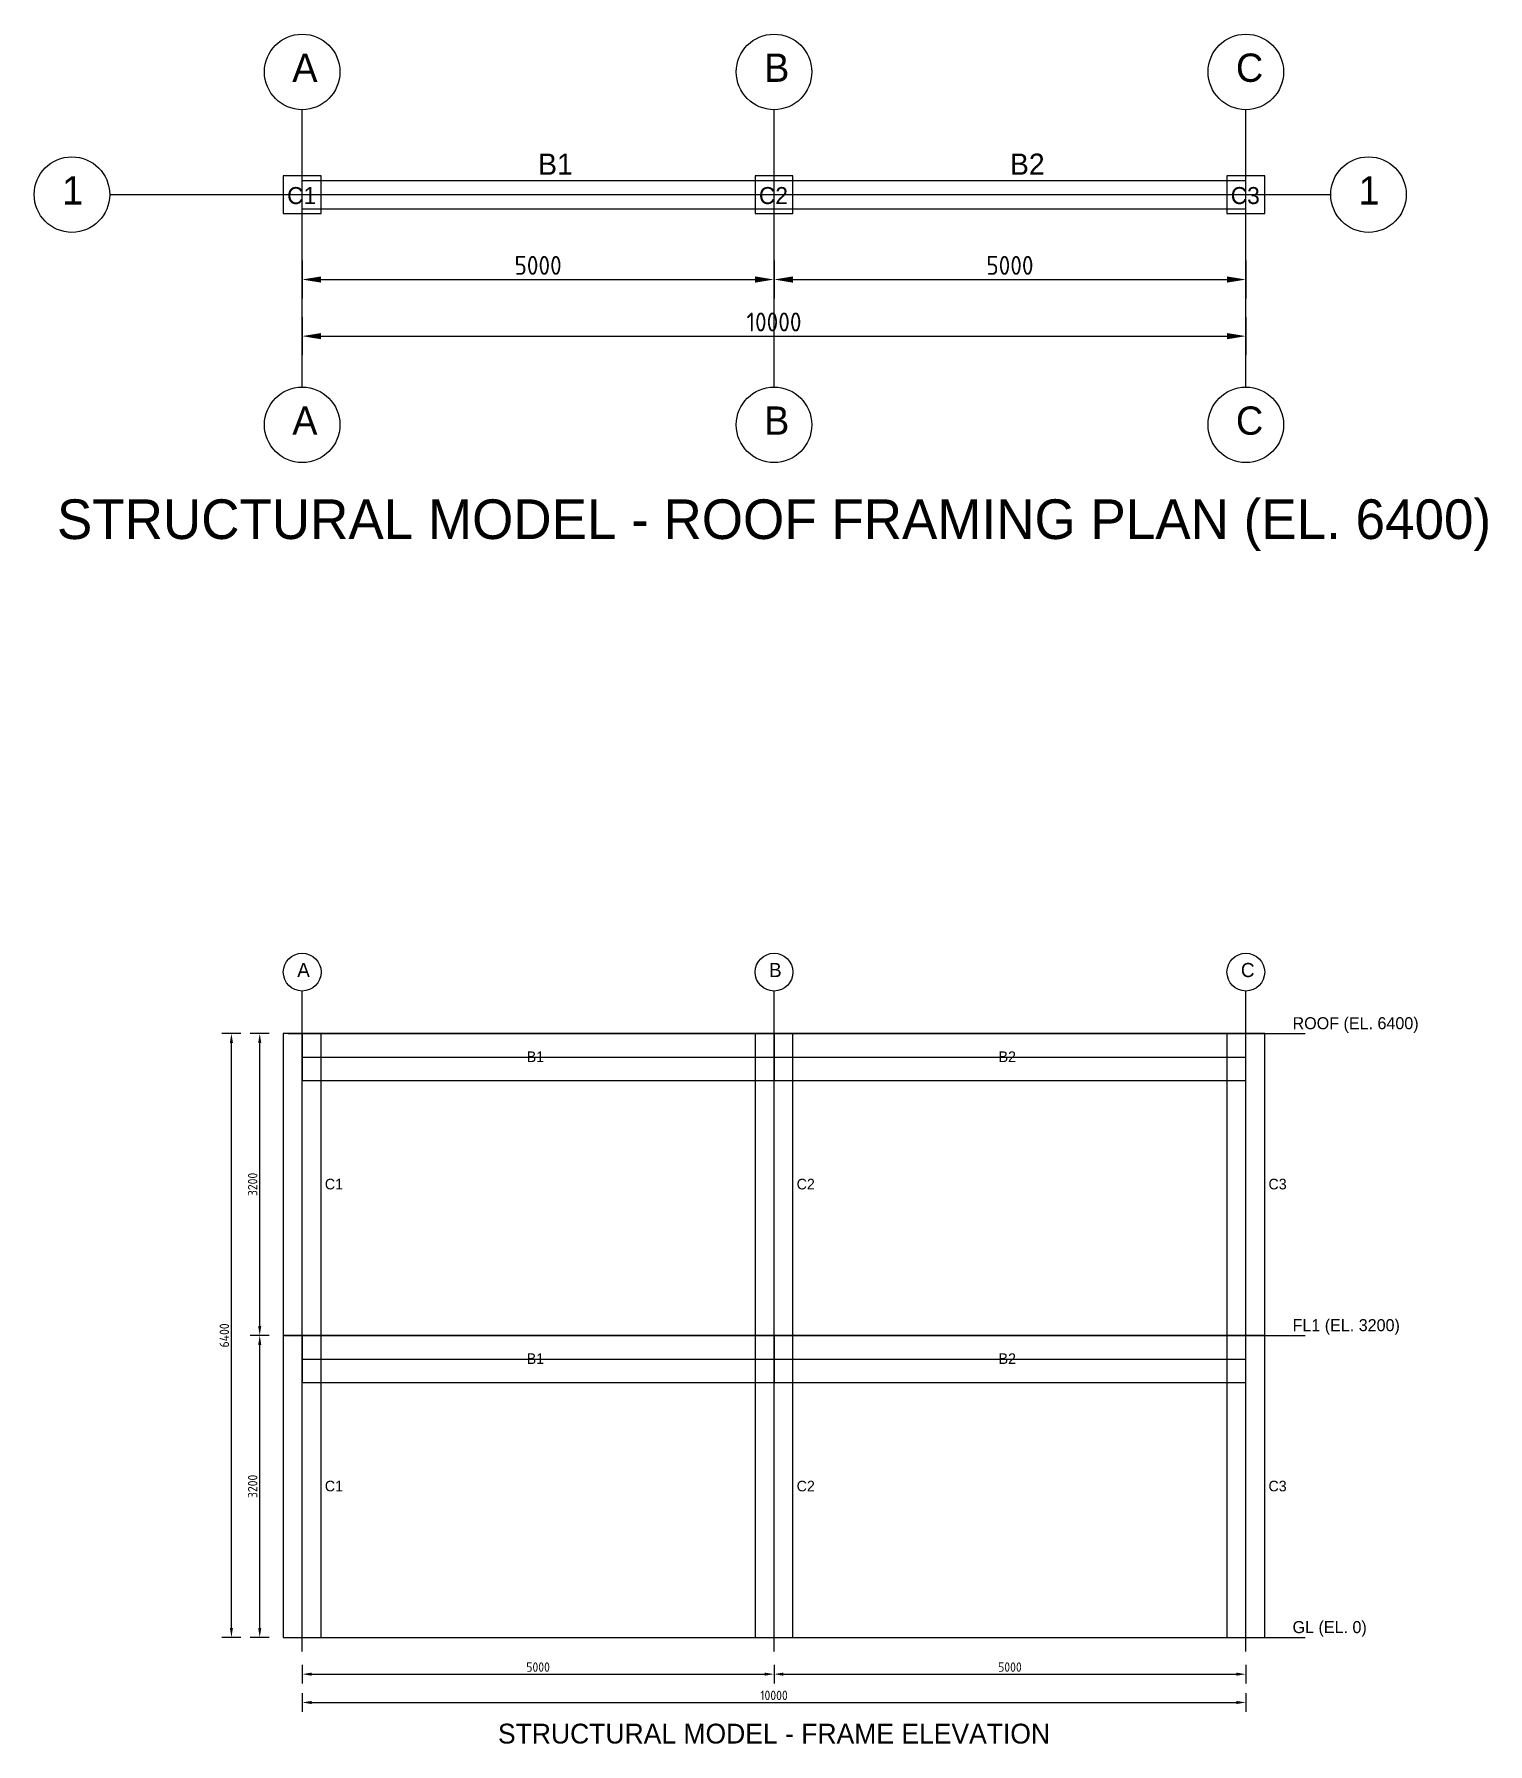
# Model space of a CAD drawing. Header units: metres. Extents: x -2840 to 24431, y -53356 to 1700.
# Drawn here: x -2840 to 12564, y -16418 to 1700 of the extents above; entities that cross this region are included whole.
import ezdxf
from ezdxf.enums import TextEntityAlignment as Align

# ---------------------------------------------------------------- set-up
doc = ezdxf.new("R2010")
doc.units = ezdxf.units.M
for name, color, linetype in [('BEAM', 7, 'Continuous'), ('CENTERLINE', 4, 'Continuous'), ('COLUMN', 7, 'Continuous'), ('DIM_LINEAR', 3, 'Continuous'), ('GRID', 4, 'Continuous'), ('LEVEL', 8, 'Continuous'), ('TEXT', 151, 'Continuous'), ('TITLE', 2, 'Continuous')]:
    doc.layers.add(name, color=color, linetype=linetype)
doc.styles.add('Dimension', font='isocp')
doc.dimstyles.new('DIM_ELEV', dxfattribs={"dimtxt": 100, "dimasz": 100, "dimexe": 100, "dimexo": 100, "dimgap": 25, "dimtad": 1, "dimdsep": 46, "dimtxsty": 'Dimension', "dimcen": 2.5, "dimclrd": 132, "dimclre": 132, "dimclrt": 151, "dimazin": 3, "dimtfac": 1, "dimtmove": 0, "dimatfit": 3, "dimfxl": 100, "dimfxlon": 1})
doc.dimstyles.new('DIM_PLAN', dxfattribs={"dimtxt": 200, "dimasz": 200, "dimexe": 200, "dimexo": 200, "dimgap": 50, "dimtad": 1, "dimdsep": 46, "dimtxsty": 'Dimension', "dimcen": 2.5, "dimclrd": 132, "dimclre": 132, "dimclrt": 151, "dimazin": 3, "dimtfac": 1, "dimtmove": 0, "dimatfit": 3, "dimfxl": 200, "dimfxlon": 1})

msp = doc.modelspace()

# ---------------------------------------------------------------- texts
at = {"layer": 'TEXT'}
for s, height, p in [('A', 300, (-105, 1195)), ('B', 300, (4895, 1195)), ('C', 300, (9895, 1195)), ('B1', 225, (2500, 210)), ('B2', 225, (7500, 210)), ('1', 300, (-2545, -105)), ('1', 300, (11195, -105)), ('C1', 180, (-160, -100)), ('C2', 180, (4840, -100)), ('C3', 180, (9840, -100)), ('A', 300, (-105, -2545)), ('B', 300, (4895, -2545)), ('C', 300, (9895, -2545)), ('A', 150, (-52.5, -8292.5)), ('B', 150, (4947.5, -8292.5)), ('C', 150, (9947.5, -8292.5)), ('ROOF (EL. 6400)', 127.5, (10495, -8845)), ('B1', 112.5, (2380, -9192.5)), ('B2', 112.5, (7380, -9192.5)), ('C1', 112.5, (240, -10542.5)), ('C2', 112.5, (5240, -10542.5)), ('C3', 112.5, (10240, -10542.5)), ('FL1 (EL. 3200)', 127.5, (10495, -12045)), ('B1', 112.5, (2380, -12392.5)), ('B2', 112.5, (7380, -12392.5)), ('C1', 112.5, (240, -13742.5)), ('C2', 112.5, (5240, -13742.5)), ('C3', 112.5, (10240, -13742.5)), ('GL (EL. 0)', 127.5, (10495, -15245))]:
    msp.add_text(s, height=height, dxfattribs=at).set_placement(p)
at = {"layer": 'TITLE'}
for s, height, p in [('STRUCTURAL MODEL - ROOF FRAMING PLAN (EL. 6400)', 420, (5000, -3440)), ('STRUCTURAL MODEL - FRAME ELEVATION', 210, (5000, -16310))]:
    msp.add_text(s, height=height, dxfattribs=at).set_placement(p, align=Align.MIDDLE_CENTER)

# ---------------------------------------------------------------- dimensions: what is measured, and where the dimension line sits
at = {"layer": 'DIM_LINEAR'}
for base, p1, p2, dimstyle in [((0, -900), (0, 0), (5000, 0), 'DIM_PLAN'), ((0, -1500), (0, 0), (10000, 0), 'DIM_PLAN'), ((5000, -900), (5000, 0), (10000, 0), 'DIM_PLAN'), ((0, -15680), (0, -15290), (5000, -15290), 'DIM_ELEV'), ((0, -15980), (0, -15290), (10000, -15290), 'DIM_ELEV'), ((5000, -15680), (5000, -15290), (10000, -15290), 'DIM_ELEV')]:
    msp.add_linear_dim(base=base, p1=p1, p2=p2, dimstyle=dimstyle, dxfattribs=at).render()
for base, p1, p2 in [((-750, -15290), (0, -15290), (0, -8890)), ((-450, -12090), (0, -12090), (0, -8890)), ((-450, -15290), (0, -15290), (0, -12090))]:
    msp.add_linear_dim(base=base, p1=p1, p2=p2, angle=90, dimstyle='DIM_ELEV', dxfattribs=at).render()

# ---------------------------------------------------------------- linework, layer by layer
at = {"layer": 'BEAM'}
for p, q in [((0, 150), (5000, 150)), ((5000, 150), (10000, 150)), ((0, -150), (5000, -150)), ((5000, -150), (10000, -150))]:
    msp.add_line(p, q, dxfattribs=at)
for points in [[(0, -9390), (5000, -9390), (5000, -8890), (0, -8890), (0, -9390)], [(5000, -9390), (10000, -9390), (10000, -8890), (5000, -8890), (5000, -9390)], [(0, -12590), (5000, -12590), (5000, -12090), (0, -12090), (0, -12590)], [(5000, -12590), (10000, -12590), (10000, -12090), (5000, -12090), (5000, -12590)]]:
    msp.add_lwpolyline(points, close=True, dxfattribs=at)
at = {"layer": 'CENTERLINE'}
for p, q in [((0, 0), (5000, 0)), ((5000, 0), (10000, 0)), ((0, -12090), (0, -8890)), ((5000, -12090), (5000, -8890)), ((10000, -12090), (10000, -8890)), ((0, -9140), (5000, -9140)), ((5000, -9140), (10000, -9140)), ((0, -15290), (0, -12090)), ((5000, -15290), (5000, -12090)), ((10000, -15290), (10000, -12090)), ((0, -12340), (5000, -12340)), ((5000, -12340), (10000, -12340))]:
    msp.add_line(p, q, dxfattribs=at)
at = {"layer": 'COLUMN'}
for points in [[(-200, -200), (200, -200), (200, 200), (-200, 200), (-200, -200)], [(4800, -200), (5200, -200), (5200, 200), (4800, 200), (4800, -200)], [(9800, -200), (10200, -200), (10200, 200), (9800, 200), (9800, -200)], [(-200, -12090), (200, -12090), (200, -8890), (-200, -8890), (-200, -12090)], [(4800, -12090), (5200, -12090), (5200, -8890), (4800, -8890), (4800, -12090)], [(9800, -12090), (10200, -12090), (10200, -8890), (9800, -8890), (9800, -12090)], [(-200, -15290), (200, -15290), (200, -12090), (-200, -12090), (-200, -15290)], [(4800, -15290), (5200, -15290), (5200, -12090), (4800, -12090), (4800, -15290)], [(9800, -15290), (10200, -15290), (10200, -12090), (9800, -12090), (9800, -15290)]]:
    msp.add_lwpolyline(points, close=True, dxfattribs=at)
at = {"layer": 'GRID'}
for p, q in [((0, -2040), (0, 900)), ((5000, -2040), (5000, 900)), ((10000, -2040), (10000, 900)), ((-2040, 0), (10900, 0)), ((0, -15440), (0, -8440)), ((5000, -15440), (5000, -8440)), ((10000, -15440), (10000, -8440))]:
    msp.add_line(p, q, dxfattribs=at)
for centre, radius in [((0, 1300), 400), ((5000, 1300), 400), ((10000, 1300), 400), ((-2440, 0), 400), ((11300, 0), 400), ((0, -2440), 400), ((5000, -2440), 400), ((10000, -2440), 400), ((0, -8240), 200), ((5000, -8240), 200), ((10000, -8240), 200)]:
    msp.add_circle(centre, radius, dxfattribs=at)
at = {"layer": 'LEVEL'}
for p, q in [((-150, -8890), (10450, -8890)), ((10450, -8890), (10630, -8890)), ((-150, -12090), (10450, -12090)), ((10450, -12090), (10630, -12090)), ((-150, -15290), (10450, -15290)), ((10450, -15290), (10630, -15290))]:
    msp.add_line(p, q, dxfattribs=at)

msp.set_redraw_order([(e.dxf.handle, doc.entitydb.next_handle()) for e in msp.query("TEXT MTEXT ATTDEF DIMENSION ARC_DIMENSION")])  # texts and dimensions are drawn at this point

doc.saveas('drawing.dxf')
